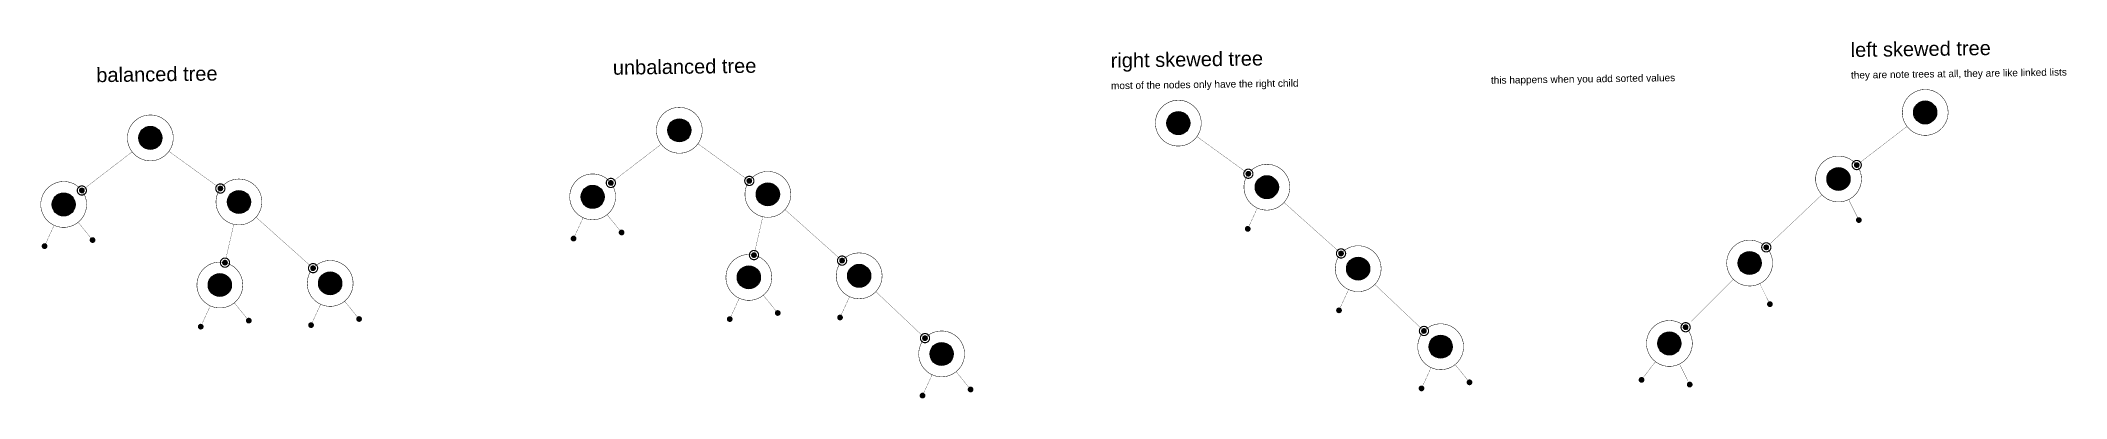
# Model space of a CAD drawing. Header units: millimetres. Extents: x -1100 to 21196, y 133430 to 144863.
# Drawn here: x 4464 to 8882, y 139442 to 140223 of the extents above; entities that cross this region are included whole.
import ezdxf

# ---------------------------------------------------------------- set-up
doc = ezdxf.new("R2010")
doc.units = ezdxf.units.MM
doc.linetypes.add('HIDDEN2', pattern=[4.7625, 3.175, -1.5875])
doc.styles.get("Standard").update_dxf_attribs({"font": 'arial.ttf'})

msp = doc.modelspace()

# ---------------------------------------------------------------- texts
at = {"attachment_point": 1, "rotation": 0.8215}
for s, width, insert, char_height in [('left skewed tree', 6766.326, (8411.5, 140218.1), 31.253), ('balanced tree', 5923.799, (4585, 140163.2), 31.253), ('unbalanced tree', 6766.326, (5711.7, 140179.4), 31.253), ('right skewed tree', 6766.326, (6797.5, 140195), 31.253), ('most of the nodes only have the right child', 6766.326, (6798.4, 140132.2), 15.627), ('this happens when you add sorted values', 6766.326, (7627.1, 140144.1), 15.627), ('they are note trees at all, they are like linked lists', 6766.326, (8412.4, 140155.4), 15.627)]:
    msp.add_mtext_dynamic_manual_height_columns(s, width=width, gutter_width=12.5, heights=[0], dxfattribs=dict(at, insert=insert, char_height=char_height))

# ---------------------------------------------------------------- blocks, each defined once
blk = doc.blocks.new('fgsdfg')
at = {"color": 152, "true_color": 0x2776bb, "const_width": 50}
for points in [[(200, 0, 1), (-200, 0)], [(200, 0, -1), (-200, 0)]]:
    blk.add_lwpolyline(points, format="xyb", dxfattribs=at)
blk = doc.blocks.new('tghfgh')
at = {"true_color": 0xf8991e}
h = blk.add_hatch(color=30, dxfattribs=at)
h.dxf.hatch_style = 1
h.paths.add_polyline_path([(-100, 0, 1), (100, 0, 1)])
at = {"color": 30, "true_color": 0xf8991e, "const_width": 50}
for points in [[(100, 0, 1), (-100, 0)], [(100, 0, -1), (-100, 0)]]:
    blk.add_lwpolyline(points, format="xyb", dxfattribs=at)

# ---------------------------------------------------------------- hatches: boundary and pattern name
at = {"true_color": 0xddb3d4}
h = msp.add_hatch(color=254, dxfattribs=at)
h.dxf.hatch_style = 1
h.paths.add_polyline_path([(8549.3, 140066, 1), (8599.4, 140066, 1)])
h = msp.add_hatch(color=254, dxfattribs=at)
h.dxf.hatch_style = 1
h.paths.add_polyline_path([(8549.3, 140066, 1), (8599.4, 140066, 1)])
h = msp.add_hatch(color=254, dxfattribs=at)
h.dxf.hatch_style = 1
h.paths.add_polyline_path([(4678.2, 140010.5, 1), (4728.2, 140010.5, 1)])
h = msp.add_hatch(color=254, dxfattribs=at)
h.dxf.hatch_style = 1
h.paths.add_polyline_path([(4678.2, 140010.5, 1), (4728.2, 140010.5, 1)])
h = msp.add_hatch(color=254, dxfattribs=at)
h.dxf.hatch_style = 1
h.paths.add_polyline_path([(5832, 140027.1, 1), (5882, 140027.1, 1)])
h = msp.add_hatch(color=254, dxfattribs=at)
h.dxf.hatch_style = 1
h.paths.add_polyline_path([(5832, 140027.1, 1), (5882, 140027.1, 1)])
h = msp.add_hatch(color=254, dxfattribs=at)
h.dxf.hatch_style = 1
h.paths.add_polyline_path([(6920.3, 140042.7, 1), (6970.3, 140042.7, 1)])
h = msp.add_hatch(color=254, dxfattribs=at)
h.dxf.hatch_style = 1
h.paths.add_polyline_path([(6920.3, 140042.7, 1), (6970.3, 140042.7, 1)])
h = msp.add_hatch(color=254, dxfattribs=at)
h.dxf.hatch_style = 1
h.paths.add_polyline_path([(8360.3, 139920.8, 1), (8410.3, 139920.8, 1)])
h = msp.add_hatch(color=254, dxfattribs=at)
h.dxf.hatch_style = 1
h.paths.add_polyline_path([(5642.9, 139881.9, 1), (5692.9, 139881.9, 1)])
h = msp.add_hatch(color=254, dxfattribs=at)
h.dxf.hatch_style = 1
h.paths.add_polyline_path([(6025.1, 139887.4, 1), (6075.1, 139887.4, 1)])
h = msp.add_hatch(color=254, dxfattribs=at)
h.dxf.hatch_style = 1
h.paths.add_polyline_path([(7113.5, 139903, 1), (7163.5, 139903, 1)])
h = msp.add_hatch(color=254, dxfattribs=at)
h.dxf.hatch_style = 1
h.paths.add_polyline_path([(4489.2, 139865.3, 1), (4539.2, 139865.3, 1)])
h = msp.add_hatch(color=254, dxfattribs=at)
h.dxf.hatch_style = 1
h.paths.add_polyline_path([(4871.4, 139870.8, 1), (4921.4, 139870.8, 1)])
h = msp.add_hatch(color=254, dxfattribs=at)
h.dxf.hatch_style = 1
h.paths.add_polyline_path([(5983.6, 139706.2, 1), (6033.6, 139706.2, 1)])
h = msp.add_hatch(color=254, dxfattribs=at)
h.dxf.hatch_style = 1
h.paths.add_polyline_path([(6224.2, 139709.6, 1), (6274.2, 139709.6, 1)])
h = msp.add_hatch(color=254, dxfattribs=at)
h.dxf.hatch_style = 1
h.paths.add_polyline_path([(7312.5, 139725.2, 1), (7362.6, 139725.2, 1)])
h = msp.add_hatch(color=254, dxfattribs=at)
h.dxf.hatch_style = 1
h.paths.add_polyline_path([(8166.4, 139737.5, 1), (8216.4, 139737.5, 1)])
h = msp.add_hatch(color=254, dxfattribs=at)
h.dxf.hatch_style = 1
h.paths.add_polyline_path([(4829.8, 139689.6, 1), (4879.8, 139689.6, 1)])
h = msp.add_hatch(color=254, dxfattribs=at)
h.dxf.hatch_style = 1
h.paths.add_polyline_path([(5070.4, 139693.1, 1), (5120.4, 139693.1, 1)])
h = msp.add_hatch(color=254, dxfattribs=at)
h.dxf.hatch_style = 1
h.paths.add_polyline_path([(6404.1, 139539.4, 1), (6454.1, 139539.4, 1)])
h = msp.add_hatch(color=254, dxfattribs=at)
h.dxf.hatch_style = 1
h.paths.add_polyline_path([(7492.5, 139555, 1), (7542.5, 139555, 1)])
h = msp.add_hatch(color=254, dxfattribs=at)
h.dxf.hatch_style = 1
h.paths.add_polyline_path([(7991.4, 139562.2, 1), (8041.4, 139562.2, 1)])

# ---------------------------------------------------------------- linework, layer by layer
for points in [[(5807, 140026.4, 1, 1, -1), (5907, 140027.8, 1, 1, 1)], [(6895.3, 140042, 1, 1, -1), (6995.3, 140043.4, 1, 1, 1)], [(8624.3, 140066.8, 1, 1, 1), (8524.3, 140065.3, 1, 1, -1)], [(4653.2, 140009.8, 1, 1, -1), (4753.2, 140011.2, 1, 1, 1)], [(6895.3, 140042, 1, 1, 1), (6995.3, 140043.4, 1, 1, -1)], [(8624.3, 140066.8, 1, 1, -1), (8524.3, 140065.3, 1, 1, 1)], [(4653.2, 140009.8, 1, 1, 1), (4753.2, 140011.2, 1, 1, -1)], [(5807, 140026.4, 1, 1, 1), (5907, 140027.8, 1, 1, -1)]]:
    msp.add_lwpolyline(points, format="xyseb", close=True)
at = {"color": 51, "true_color": 0xf7f281, "const_width": 0.5}
for points in [[(8534.7, 140035.6), (8425, 139951.3)], [(5817.3, 139996.6), (5707.6, 139912.3)], [(5897.5, 139997.8), (6009.6, 139916.7)], [(6985.8, 140013.4), (7098, 139932.3)], [(4663.6, 139980.1), (4553.8, 139895.8)], [(4743.7, 139981.2), (4855.9, 139900.1)], [(7175.8, 139869.7), (7300.2, 139758.5)], [(8349, 139886.5), (8227.7, 139771.8)], [(4885.2, 139822.1), (4866, 139738.4)], [(4933.7, 139837.5), (5058.1, 139726.4)], [(6039, 139838.6), (6019.8, 139754.9)], [(6087.4, 139854.1), (6211.9, 139742.9)], [(7373.9, 139690.9), (7481.1, 139589.4)], [(8156.1, 139702.1), (8051.8, 139597.6)], [(6285.5, 139675.3), (6392.8, 139573.8)]]:
    msp.add_lwpolyline(points, dxfattribs=at)
at = {"const_width": 1}
for points in [[(7088.5, 139902.3, -1), (7188.5, 139903.7)], [(8435.3, 139921.6, 1), (8335.3, 139920.1)], [(4564.2, 139866.1, 1), (4464.2, 139864.6)], [(4846.4, 139870.1, -1), (4946.4, 139871.5)], [(5717.9, 139882.6, 1), (5617.9, 139881.2)], [(6000.1, 139886.6, -1), (6100.1, 139888.1)], [(7088.5, 139902.3, 1), (7188.5, 139903.7)], [(8435.3, 139921.6, -1), (8335.3, 139920.1)], [(4564.2, 139866.1, -1), (4464.2, 139864.6)], [(4846.4, 139870.1, 1), (4946.4, 139871.5)], [(5717.9, 139882.6, -1), (5617.9, 139881.2)], [(6000.1, 139886.6, 1), (6100.1, 139888.1)], [(7287.6, 139724.5, -1), (7387.6, 139726)], [(8241.4, 139738.2, 1), (8141.4, 139736.8)], [(4804.8, 139688.9, -1), (4904.8, 139690.4)], [(5045.4, 139692.4, -1), (5145.4, 139693.8)], [(5958.6, 139705.5, -1), (6058.6, 139706.9)], [(6199.2, 139708.9, -1), (6299.2, 139710.4)], [(7287.6, 139724.5, 1), (7387.6, 139726)], [(8241.4, 139738.2, -1), (8141.4, 139736.8)], [(4804.8, 139688.9, 1), (4904.8, 139690.4)], [(5045.4, 139692.4, 1), (5145.4, 139693.8)], [(5958.6, 139705.5, 1), (6058.6, 139706.9)], [(6199.2, 139708.9, 1), (6299.2, 139710.4)], [(7467.5, 139554.3, -1), (7567.5, 139555.7)], [(8066.4, 139562.9, 1), (7966.4, 139561.5)], [(6379.1, 139538.7, -1), (6479.1, 139540.1)], [(7467.5, 139554.3, 1), (7567.5, 139555.7)], [(8066.4, 139562.9, -1), (7966.4, 139561.5)], [(6379.1, 139538.7, 1), (6479.1, 139540.1)]]:
    msp.add_lwpolyline(points, format="xyb", dxfattribs=at)
at = {"color": 51, "linetype": 'HIDDEN2', "ltscale": 50, "true_color": 0xf7f281, "const_width": 0.5}
for points in [[(7117.6, 139857.5), (7096.8, 139812.1)], [(8407.4, 139876), (8429.6, 139831.2)], [(4493.3, 139819.9), (4472.4, 139774.4)], [(4545.7, 139826.5), (4577.2, 139787.7)], [(5647.1, 139836.4), (5626.2, 139791)], [(5699.5, 139843.1), (5731, 139804.2)], [(7316.7, 139679.8), (7295.8, 139634.4)], [(8213.5, 139692.7), (8235.7, 139647.8)], [(4833.9, 139644.2), (4813.1, 139598.8)], [(4886.3, 139650.8), (4917.9, 139612)], [(5074.6, 139647.7), (5053.7, 139602.2)], [(5127, 139654.3), (5158.5, 139615.5)], [(5987.7, 139660.7), (5966.9, 139615.3)], [(6040.1, 139667.4), (6071.6, 139628.6)], [(6228.4, 139664.2), (6207.5, 139618.8)], [(7496.6, 139509.6), (7475.7, 139464.1)], [(7549, 139516.2), (7580.5, 139477.4)], [(7986, 139522.5), (7955.6, 139482.8)], [(8038.6, 139517.3), (8060.7, 139472.5)], [(6408.3, 139494), (6387.4, 139448.5)], [(6460.7, 139500.6), (6492.2, 139461.8)]]:
    msp.add_lwpolyline(points, dxfattribs=at)
at = {"color": 254, "true_color": 0xddb3d4}
for centre in [(8574.3, 140066), (8574.3, 140066), (4703.2, 140010.5), (4703.2, 140010.5), (5857, 140027.1), (5857, 140027.1), (6945.3, 140042.7), (6945.3, 140042.7), (8385.3, 139920.8), (5667.9, 139881.9), (6050.1, 139887.4), (7138.5, 139903), (4514.2, 139865.3), (4896.4, 139870.8), (6008.6, 139706.2), (6249.2, 139709.6), (7337.6, 139725.2), (8191.4, 139737.5), (4854.8, 139689.6), (5095.4, 139693.1), (6429.1, 139539.4), (7517.5, 139555), (8016.4, 139562.2)]:
    msp.add_circle(centre, 25, dxfattribs=at)

# ---------------------------------------------------------------- block references
at = {"color": 30, "true_color": 0xf8991e}
for p, xscale, yscale, zscale, rotation in [((8425, 139951.3), 0.05000514043477499, 0.05000514043477499, 0.05000514043477499, 0.8215499083344672), ((4553.8, 139895.8), 0.05000514043477499, 0.05000514043477499, 0.05000514043477499, 0.8215499083344672), ((4855.9, 139900.1), -0.05000514043477499, 0.050005140434775, 0.050005140434775, 0.8215499083344914), ((5707.6, 139912.3), 0.05000514043477499, 0.05000514043477499, 0.05000514043477499, 0.8215499083344672), ((6009.6, 139916.7), -0.05000514043477499, 0.050005140434775, 0.050005140434775, 0.8215499083344914), ((7098, 139932.3), -0.05000514043477499, 0.050005140434775, 0.050005140434775, 0.8215499083344914), ((7300.2, 139758.5), -0.05000514043477499, 0.050005140434775, 0.050005140434775, 0.8215499083344914), ((8227.7, 139771.8), 0.05000514043477499, 0.05000514043477499, 0.05000514043477499, 0.8215499083344672), ((4866, 139738.4), -0.05000514043477499, 0.050005140434775, 0.050005140434775, 0.8215499083344914), ((5058.1, 139726.4), -0.05000514043477499, 0.050005140434775, 0.050005140434775, 0.8215499083344914), ((6019.8, 139754.9), -0.05000514043477499, 0.050005140434775, 0.050005140434775, 0.8215499083344914), ((6211.9, 139742.9), -0.05000514043477499, 0.050005140434775, 0.050005140434775, 0.8215499083344914), ((7481.1, 139589.4), -0.05000514043477499, 0.050005140434775, 0.050005140434775, 0.8215499083344914), ((8051.8, 139597.6), 0.05000514043477499, 0.05000514043477499, 0.05000514043477499, 0.8215499083344672), ((6392.8, 139573.8), -0.05000514043477499, 0.050005140434775, 0.050005140434775, 0.8215499083344914)]:
    msp.add_blockref('fgsdfg', p, dxfattribs=dict(at, xscale=xscale, yscale=yscale, zscale=zscale, rotation=rotation))
for p, xscale, yscale, zscale, rotation in [((8425, 139951.3), 0.05000514043477499, 0.05000514043477499, 0.05000514043477499, 0.8215499083344672), ((4553.8, 139895.8), 0.05000514043477499, 0.05000514043477499, 0.05000514043477499, 0.8215499083344672), ((4855.9, 139900.1), -0.05000514043477499, 0.050005140434775, 0.050005140434775, 0.8215499083344914), ((5707.6, 139912.3), 0.05000514043477499, 0.05000514043477499, 0.05000514043477499, 0.8215499083344672), ((6009.6, 139916.7), -0.05000514043477499, 0.050005140434775, 0.050005140434775, 0.8215499083344914), ((7098, 139932.3), -0.05000514043477499, 0.050005140434775, 0.050005140434775, 0.8215499083344914), ((7096.8, 139812.1), -0.05000514043477499, 0.050005140434775, 0.050005140434775, 0.8215499083344914), ((8429.6, 139831.2), 0.05000514043477499, 0.05000514043477499, 0.05000514043477499, 0.8215499083344672), ((4472.4, 139774.4), -0.05000514043477499, 0.050005140434775, 0.050005140434775, 0.8215499083344914), ((4577.2, 139787.7), -0.05000514043477499, 0.050005140434775, 0.050005140434775, 0.8215499083344914), ((5626.2, 139791), -0.05000514043477499, 0.050005140434775, 0.050005140434775, 0.8215499083344914), ((5731, 139804.2), -0.05000514043477499, 0.050005140434775, 0.050005140434775, 0.8215499083344914), ((8227.7, 139771.8), 0.05000514043477499, 0.05000514043477499, 0.05000514043477499, 0.8215499083344672), ((4866, 139738.4), -0.05000514043477499, 0.050005140434775, 0.050005140434775, 0.8215499083344914), ((5058.1, 139726.4), -0.05000514043477499, 0.050005140434775, 0.050005140434775, 0.8215499083344914), ((6019.8, 139754.9), -0.05000514043477499, 0.050005140434775, 0.050005140434775, 0.8215499083344914), ((6211.9, 139742.9), -0.05000514043477499, 0.050005140434775, 0.050005140434775, 0.8215499083344914), ((7300.2, 139758.5), -0.05000514043477499, 0.050005140434775, 0.050005140434775, 0.8215499083344914), ((6071.6, 139628.6), -0.05000514043477499, 0.050005140434775, 0.050005140434775, 0.8215499083344914), ((7295.8, 139634.4), -0.05000514043477499, 0.050005140434775, 0.050005140434775, 0.8215499083344914), ((8235.7, 139647.8), 0.05000514043477499, 0.05000514043477499, 0.05000514043477499, 0.8215499083344672), ((4813.1, 139598.8), -0.05000514043477499, 0.050005140434775, 0.050005140434775, 0.8215499083344914), ((4917.9, 139612), -0.05000514043477499, 0.050005140434775, 0.050005140434775, 0.8215499083344914), ((5053.7, 139602.2), -0.05000514043477499, 0.050005140434775, 0.050005140434775, 0.8215499083344914), ((5158.5, 139615.5), -0.05000514043477499, 0.050005140434775, 0.050005140434775, 0.8215499083344914), ((5966.9, 139615.3), -0.05000514043477499, 0.050005140434775, 0.050005140434775, 0.8215499083344914), ((6207.5, 139618.8), -0.05000514043477499, 0.050005140434775, 0.050005140434775, 0.8215499083344914), ((7481.1, 139589.4), -0.05000514043477499, 0.050005140434775, 0.050005140434775, 0.8215499083344914), ((8051.8, 139597.6), 0.05000514043477499, 0.05000514043477499, 0.05000514043477499, 0.8215499083344672), ((6392.8, 139573.8), -0.05000514043477499, 0.050005140434775, 0.050005140434775, 0.8215499083344914), ((6492.2, 139461.8), -0.05000514043477499, 0.050005140434775, 0.050005140434775, 0.8215499083344914), ((7475.7, 139464.1), -0.05000514043477499, 0.050005140434775, 0.050005140434775, 0.8215499083344914), ((7580.5, 139477.4), -0.05000514043477499, 0.050005140434775, 0.050005140434775, 0.8215499083344914), ((7955.6, 139482.8), 0.05000514043477499, 0.05000514043477499, 0.05000514043477499, 0.8215499083344672), ((8060.7, 139472.5), 0.05000514043477499, 0.05000514043477499, 0.05000514043477499, 0.8215499083344672), ((6387.4, 139448.5), -0.05000514043477499, 0.050005140434775, 0.050005140434775, 0.8215499083344914)]:
    msp.add_blockref('tghfgh', p, dxfattribs=dict(xscale=xscale, yscale=yscale, zscale=zscale, rotation=rotation))

msp.set_redraw_order([(e.dxf.handle, doc.entitydb.next_handle()) for e in msp.query("TEXT MTEXT ATTDEF DIMENSION ARC_DIMENSION")])  # texts and dimensions are drawn at this point

doc.saveas('drawing.dxf')
